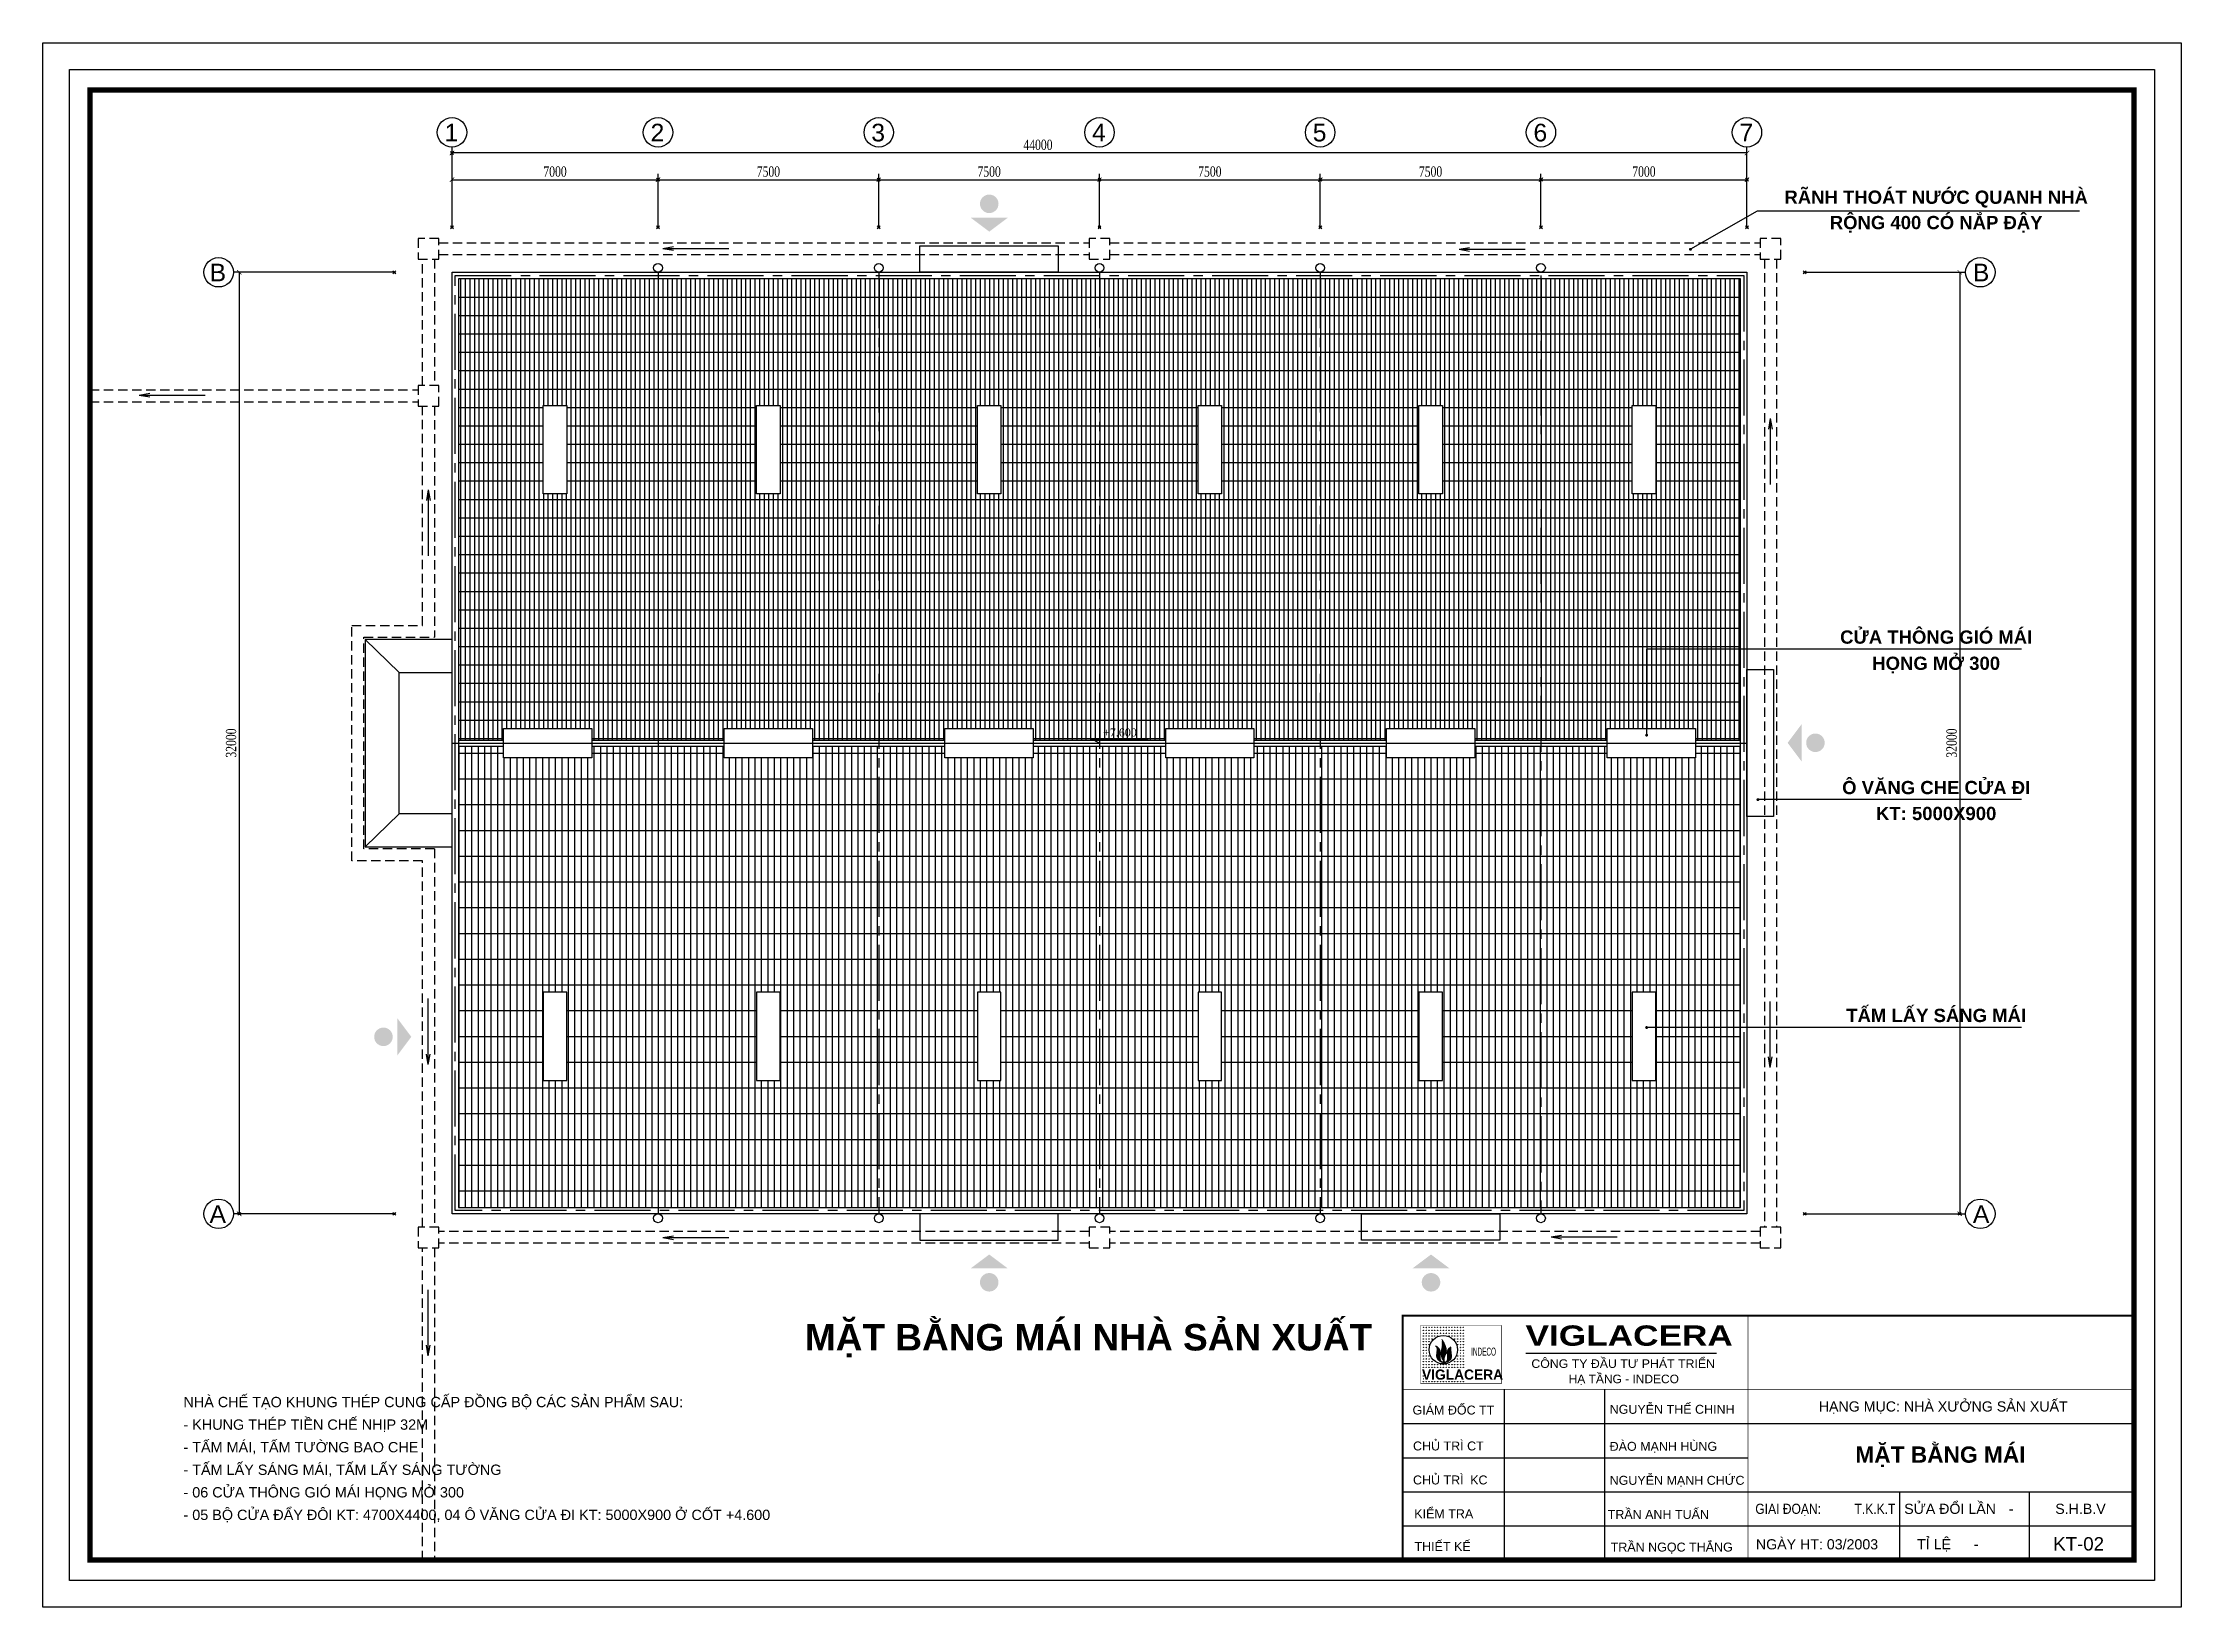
# Model space of a CAD drawing. Extents: x -32628 to 190565, y 82974 to 183560.
# Drawn here: x 42636 to 115300, y 82974 to 136144 of the extents above; entities that cross this region are included whole.
import ezdxf
from ezdxf.enums import TextEntityAlignment as Align

# ---------------------------------------------------------------- set-up
doc = ezdxf.new("R2010")
doc.units = 0
doc.header["$LTSCALE"] = 100
doc.header["$MEASUREMENT"] = 0
doc.header["$PDMODE"] = 35
doc.header["$PDSIZE"] = 50
doc.linetypes.add('CENTER2', pattern=[28.575, 19.05, -3.175, 3.175, -3.175])
doc.linetypes.add('HIDDEN2', pattern=[4.7625, 3.175, -1.5875])
doc.layers.get('0').update_dxf_attribs({"linetype": 'CONTINUOUS'})
for name, color, linetype in [('DWGshare.com_BH_DWGshare.com', 137, 'CONTINUOUS'), ('DWGshare.com_DIM_DWGshare.com', 8, 'CONTINUOUS'), ('DWGshare.com_KHUAT_DWGshare.com', 145, 'HIDDEN2'), ('DWGshare.com_TEXT_DWGshare.com', 2, 'CONTINUOUS'), ('DWGshare.com_THAY_DWGshare.com', 9, 'CONTINUOUS'), ('DWGshare.com_WALLS_BLINE_DWGshare.com', 251, 'CENTER2')]:
    doc.layers.add(name, color=color, linetype=linetype)
doc.layers.add('DWGshare.com_DEFPOINTS_DWGshare.com', color=7, linetype='CONTINUOUS', plot=False)
doc.styles.add('1', font='vntimeh.shx', dxfattribs={"width": 0.75})
doc.styles.add('CLARENDON', font='', dxfattribs={"height": 2.5})
doc.styles.add('VHARIAL', font='')
doc.styles.add('VHAVANB', font='')
doc.styles.get('CLARENDON').set_extended_font_data('.VnClarendon')
doc.styles.get('VHARIAL').set_extended_font_data('.VnArialH')
doc.styles.get('VHAVANB').set_extended_font_data('.VnArialH', bold=True)
doc.dimstyles.new('D2-100', dxfattribs={"dimtxt": 350, "dimasz": 150, "dimexe": 200, "dimexo": 0, "dimgap": 100, "dimtad": 1, "dimdec": 0, "dimzin": 0, "dimdsep": 46, "dimtxsty": '1', "dimblk1": 'ARCHTICK', "dimblk2": 'ARCHTICK', "dimsah": 1, "dimcen": 0.09, "dimclrd": 256, "dimclre": 256, "dimclrt": 2, "dimadec": 0, "dimazin": 0, "dimtfac": 1, "dimtdec": 0, "dimtmove": 2, "dimatfit": 3, "dimldrblk": 'ARCHTICK', "dimfxl": 1, "dimtolj": 1, "dimtzin": 0, "dimarcsym": 0})

msp = doc.modelspace()

# ---------------------------------------------------------------- texts
at = {"layer": 'DWGshare.com_TEXT_DWGshare.com'}
for s, height, style, p in [('1', 600, 'VHARIAL', (56289.6, 132791.5)), ('2', 600, 'VHARIAL', (63289.6, 132791.5)), ('3', 600, 'VHARIAL', (70789.6, 132791.5)), ('4', 600, 'VHARIAL', (78289.6, 132791.5)), ('5', 600, 'VHARIAL', (85789.6, 132791.5)), ('6', 600, 'VHARIAL', (93289.6, 132791.5)), ('7', 600, 'VHARIAL', (100289.6, 132791.5)), ('b', 600, 'VHARIAL', (48307.2, 128036.1)), ('b', 600, 'VHARIAL', (108220.8, 128036.1)), ('+7.600', 270.03, '1', (78663.3, 112570.2)), ('a', 600, 'VHARIAL', (48303.5, 96036.1)), ('a', 600, 'VHARIAL', (108220.8, 96036.1)), ('nhµ chÕ t¹o khung thÐp cung cÊp ®ång bé c¸c s¶n phÈm sau:', 350.043, 'VHARIAL', (47416.8, 89772.9)), ('- khung thÐp tiÒn chÕ nhÞp 32m', 350.043, 'VHARIAL', (47416.8, 89006)), ('Gi¸m ®èc tt', 303.747, 'VHARIAL', (89179.1, 89523.4)), ('nguyÔn thÕ chinh', 303.747, 'VHARIAL', (95879.2, 89548.7)), ('- tÊm m¸i, tÊm t\xadêng bao che', 350.043, 'VHARIAL', (47416.8, 88239.1)), ('chñ tr× ct', 303.75, 'VHARIAL', (89196.1, 88302.9)), ('®µo m¹nh hïng', 303.747, 'VHARIAL', (95877.8, 88290.3)), ('- tÊm lÊy s¸ng m¸i, tÊm lÊy s¸ng t\xadêng', 350.043, 'VHARIAL', (47416.8, 87472.1)), ('Chñ tr× ', 303.75, 'VHARIAL', (89196.1, 87147.7)), ('kc', 303.75, 'VHARIAL', (91138.1, 87147.7)), ('nguyÔn m¹nh chøc', 303.747, 'VHARIAL', (95877.8, 87135.2)), ('- 06 cöa th«ng giã m¸i häng më 300', 350.043, 'VHARIAL', (47416.8, 86705.2)), ('söa ®æi lÇn', 345.167, 'VHARIAL', (105887.3, 86146.6)), ('S.H.B.V', 345.17, 'VHARIAL', (111019.8, 86146.6)), ('- 05 bé cöa ®Èy ®«i kt: 4700x4400, 04 « v¨ng cöa ®i kt: 5000x900 ë cèt +4.600', 350.043, 'VHARIAL', (47416.8, 85938.3)), ('kiÓm tra', 303.75, 'VHARIAL', (89238.7, 86000.3)), ('trÇn anh tuÊn', 303.747, 'VHARIAL', (95811.4, 85975.4)), ('-', 345.2, 'VHARIAL', (109441, 86146.6)), ('thiÕt kÕ', 303.75, 'VHARIAL', (89247, 84886.1)), ('trÇn ngäc th¾ng', 303.747, 'VHARIAL', (95913.2, 84866.8)), ('Ngµy HT: 03/2003', 345.167, 'VHARIAL', (100847, 84940.3)), ('tØ lÖ', 345.17, 'VHARIAL', (106327.1, 84943.4)), ('-', 345.2, 'VHARIAL', (108251.2, 84943.4))]:
    msp.add_text(s, height=height, dxfattribs=dict(at, style=style)).set_placement(p)
for s, height, style, p in [('r·nh tho¸t n\xadíc quanh nhµ', 450, 'VHAVANB', (106973.1, 130897.1)), ('réng 400 cã n¾p ®Ëy', 450, 'VHAVANB', (106973.1, 130043)), ('cöa th«ng giã m¸i', 450, 'VHAVANB', (106973.1, 116010.7)), ('häng më 300', 450, 'VHAVANB', (106973.1, 115064.9)), ('« v¨ng che cöa ®i', 450, 'VHAVANB', (106973.1, 110896.9)), ('kt: 5000x900', 450, 'VHAVANB', (106973.1, 109951.1)), ('tÊm lÊy s¸ng m¸i', 450, 'VHAVANB', (106973.1, 103151.4)), ('mÆt b»ng m¸i nhµ s¶n xuÊt', 900, 'VHAVANB', (78170.2, 92169)), ('H¹ng môc: nhµ x\xadëng s¶n xuÊt', 345.167, 'VHARIAL', (107213.5, 89811.7)), ('mÆt b»ng m¸i', 552.268, 'VHAVANB', (107118.2, 88173.8)), ('kt-02', 454.15, 'VHARIAL', (111813.1, 85128.8))]:
    msp.add_text(s, height=height, dxfattribs=dict(at, style=style)).set_placement(p, align=Align.MIDDLE)
at = {"layer": 'DWGshare.com_TEXT_DWGshare.com', "style": 'VHARIAL', "width": 0.85}
msp.add_text('Giai ®o¹n:', height=345.17, dxfattribs=at).set_placement((100828.1, 86146.6))
msp.add_text('T.K.K.T', height=345.17, dxfattribs=at).set_placement((105587, 86145.6), align=Align.RIGHT)

# ---------------------------------------------------------------- blocks, each defined once
blk = doc.blocks.new('1')
h = blk.add_hatch()
h.set_pattern_fill('ANSI31', scale=31.573944, style=0)
h.set_pattern_definition([(45, (-43346.0446, -30216.994), (-2.7907687, 2.7907687), [])])
h.paths.add_polyline_path([(3392, -2735, 0.0668459), (3389, -2591, 0.0273913), (3374, -2516, 0.0362454), (3310, -2305, 0.0342632), (3269, -2205, 0.0438635), (3075, -1842, -0.0357111), (3096, -2192, -0.0335679), (3071, -2459, 0.007252), (3044, -2591, 0.0150279), (3006, -2821), (2997, -2923, 0.0472823), (3026, -3205), (3059, -3302), (3096, -3380), (3151, -3473), (3176, -3517, -0.0673804), (3211, -3603), (3101, -3571, -0.172848), (2968, -3468, -0.0797451), (2932, -3382, -0.0276881), (2917, -3314, -0.0273687), (2909, -3253, -0.0268705), (2903, -3167, -0.0138543), (2919, -2996, 0.0090396), (2924, -2899, 0.0102899), (2925, -2815, 0.0645259), (2910, -2702, 0.0541429), (2860, -2575, 0.053434), (2787, -2465, 0.085491), (2725, -2413, 0.0021546), (2717, -2408, 0.0980874), (2565, -2345, -0.0242446), (2625, -2406, -0.0619823), (2676, -2522, -0.0703567), (2692, -2631, -0.0502079), (2682, -2750, 0.0042132), (2657, -2911, -0.0070613), (2638, -3089, 0.0437813), (2641, -3180, 0.0315997), (2655, -3248, 0.097722), (2729, -3400, 0.0860058), (2871, -3520, -0.0017001), (2960, -3571, 0.049522), (3030, -3596, 0.0363887), (3132, -3614, 0.0361931), (3260, -3617, 0.0420248), (3370, -3603, 0.0565204), (3469, -3569, 0.0493736), (3573, -3507, 0.0846168), (3656, -3447, 0.120403), (3733, -3355, 0.113521), (3770, -3262, 0.0841719), (3791, -3171, 0.0618971), (3788, -3011, -0.0348962), (3765, -2823), (3752, -2704, -0.0290128), (3755, -2400, 0.0592981), (3595, -2540, 0.03043), (3536, -2623, 0.0690208), (3482, -2764, 0.063155), (3467, -2882, 0.0323107), (3476, -3003, -0.0273165), (3493, -3149, -0.0203047), (3491, -3303, -0.026314), (3478, -3422, -0.0149197), (3457, -3494, -0.1465881), (3391, -3573, -0.1323605), (3303, -3596, -0.2734358), (3257, -3569, -0.0779864), (3236, -3511, 0.0023102), (3220, -3400, -0.0602717), (3233, -3243), (3243, -3194, -0.0138968), (3289, -3071, 0.0028633), (3351, -2942, 0.1022781)])
at = {"color": 7}
blk.add_line((9581, -2891), (24393, -2891), dxfattribs=at)
at = {"color": 7, "const_width": 47.4}
blk.add_lwpolyline([(1389, -5241), (7704, -5241), (7704, -751), (1389, -751)], close=True, dxfattribs=at)
for centre in [(1611, -907), (1611, -1129), (1611, -1351), (1611, -1573), (1832, -907), (1832, -1129), (1832, -1351), (1832, -1573), (2054, -907), (2054, -1129), (2054, -1351), (2054, -1573), (2276, -907), (2276, -1129), (2276, -1351), (2276, -1573), (2497, -907), (2497, -1129), (2497, -1351), (2497, -1573), (2719, -907), (2719, -1129), (2719, -1351), (2719, -1573), (2941, -907), (2941, -1129), (2941, -1351), (3162, -907), (3162, -1129), (3162, -1351), (3384, -907), (3384, -1129), (3384, -1351), (3606, -907), (3606, -1129), (3606, -1351), (3606, -1573), (3827, -907), (3827, -1129), (3827, -1351), (3827, -1573), (4049, -907), (4049, -1129), (4049, -1351), (4049, -1573), (4271, -907), (4271, -1129), (4271, -1351), (4271, -1573), (4493, -907), (4493, -1129), (4493, -1351), (4493, -1573), (4714, -907), (4714, -1129), (4714, -1351), (4714, -1573), (1611, -1794), (1611, -2016), (1611, -2238), (1611, -2459), (1611, -2681), (1611, -2903), (1611, -3124), (1832, -1794), (1832, -2016), (1832, -2238), (1832, -2459), (1832, -2681), (1832, -2903), (1832, -3124), (2054, -1794), (2054, -2016), (2054, -2238), (2054, -3124), (2276, -1794), (4049, -1794), (4271, -1794), (4271, -2016), (4271, -2238), (4271, -3124), (4493, -1794), (4493, -2016), (4493, -2238), (4493, -2459), (4493, -2681), (4493, -2903), (4493, -3124), (4714, -1794), (4714, -2016), (4714, -2238), (4714, -2459), (4714, -2681), (4714, -2903), (4714, -3124), (1611, -3346), (1611, -3568), (1611, -3789), (1611, -4011), (1611, -4233), (1611, -4455), (1611, -4676), (1611, -4898), (1832, -3346), (1832, -3568), (1832, -3789), (1832, -4011), (2054, -3346), (2054, -3568), (2054, -3789), (2054, -4011), (2276, -3568), (2276, -3789), (2276, -4011), (2497, -3789), (2497, -4011), (2719, -3789), (2719, -4011), (2941, -3789), (2941, -4011), (3162, -3789), (3162, -4011), (3384, -3789), (3384, -4011), (3606, -3789), (3606, -4011), (3827, -3789), (3827, -4011), (4049, -3568), (4049, -3789), (4049, -4011), (4271, -3346), (4271, -3568), (4271, -3789), (4271, -4011), (4493, -3346), (4493, -3568), (4493, -3789), (4493, -4011), (4714, -3346), (4714, -3568), (4714, -3789), (4714, -4011), (1611, -5120), (1832, -5120), (2054, -5120), (2276, -5120), (2497, -5120), (2719, -5120), (2941, -5120), (3162, -5120), (3384, -5120), (3606, -5120), (3827, -5120), (4049, -5120), (4271, -5120), (4493, -5120), (4714, -5120)]:
    blk.add_circle(centre, 12.3)
at = {"color": 7}
blk.add_circle((3162, -2638), 1105, dxfattribs=at)
for s, height, style, width, p in [('VIGLACERA', 1578.7, 'VHAVANB', 1.24, (9551, -2326)), ('C¤NG TY §ÇU T¦ PH¸T TRIÓN', 665.28, 'VHARIAL', 1.03, (10001, -4050))]:
    blk.add_text(s, height=height, dxfattribs=dict(at, style=style, width=width)).set_placement(p)
for s, height, style, width, p in [('INDECO', 631.5, 'CLARENDON', 0.47, (6292, -2786)), ('viglacera', 789.3, 'VHAVANB', 0.97, (4653, -4567))]:
    blk.add_text(s, height=height, dxfattribs=dict(at, style=style, width=width)).set_placement(p, align=Align.MIDDLE)
at = {"color": 7, "style": 'VHARIAL'}
blk.add_text('H¹ TÇNG - INDECO', height=665.28, dxfattribs=at).set_placement((12901, -5237))
blk = doc.blocks.new('_ARCHTICK')
at = {"color": 0, "linetype": 'ByBlock', "const_width": 0.15}
blk.add_lwpolyline([(-0.5, -0.5), (0.5, 0.5)], dxfattribs=at)
blk = doc.blocks.new('*D109')
at = {"linetype": 'ByBlock', "transparency": 16777216}
for p, q in [((113497, 129867), (113497, 132599)), ((157497, 132399), (113497, 132399)), ((157497, 129867), (157497, 132599))]:
    blk.add_line(p, q, dxfattribs=at)
at = {"layer": 'DWGshare.com_DEFPOINTS_DWGshare.com', "color": 0, "linetype": 'ByBlock', "transparency": 16777216}
for p in [(113497, 132399), (113497, 129867), (157497, 129867)]:
    blk.add_point(p, dxfattribs=at)
at = {"linetype": 'ByBlock', "transparency": 16777216, "xscale": 150, "yscale": 150, "zscale": 150, "rotation": 180}
blk.add_blockref('_ARCHTICK', (113497, 132399), dxfattribs=at)
at = {"linetype": 'ByBlock', "transparency": 16777216, "xscale": 150, "yscale": 150, "zscale": 150}
blk.add_blockref('_ARCHTICK', (157497, 132399), dxfattribs=at)
at = {"color": 2, "linetype": 'ByBlock', "transparency": 16777216, "insert": (133406, 132674), "char_height": 350, "attachment_point": 5, "style": '1'}
blk.add_mtext('\\A1;44000', dxfattribs=at)
blk = doc.blocks.new('*D105')
at = {"linetype": 'ByBlock', "transparency": 16777216}
for p, q in [((78543, 129867), (78543, 131690)), ((71043, 131490), (78543, 131490))]:
    blk.add_line(p, q, dxfattribs=at)
at = {"layer": 'DWGshare.com_DEFPOINTS_DWGshare.com', "color": 0, "linetype": 'ByBlock', "transparency": 16777216}
for p in [(78543, 131490), (71043, 129867), (78543, 129867)]:
    blk.add_point(p, dxfattribs=at)
at = {"linetype": 'ByBlock', "transparency": 16777216, "xscale": 150, "yscale": 150, "zscale": 150, "rotation": 180}
blk.add_blockref('_ARCHTICK', (71043, 131490), dxfattribs=at)
at = {"linetype": 'ByBlock', "transparency": 16777216, "xscale": 150, "yscale": 150, "zscale": 150}
blk.add_blockref('_ARCHTICK', (78543, 131490), dxfattribs=at)
at = {"color": 2, "linetype": 'ByBlock', "transparency": 16777216, "insert": (74793, 131765), "char_height": 350, "attachment_point": 5, "style": '1'}
blk.add_mtext('\\A1;7500', dxfattribs=at)
blk = doc.blocks.new('*D111')
at = {"linetype": 'ByBlock', "transparency": 16777216}
for p, q in [((111539, 128344), (106065, 128344)), ((106265, 128344), (106265, 96344)), ((111539, 96344), (106065, 96344))]:
    blk.add_line(p, q, dxfattribs=at)
at = {"layer": 'DWGshare.com_DEFPOINTS_DWGshare.com', "color": 0, "linetype": 'ByBlock', "transparency": 16777216}
for p in [(111539, 128344), (106265, 96344), (111539, 96344)]:
    blk.add_point(p, dxfattribs=at)
at = {"linetype": 'ByBlock', "transparency": 16777216, "xscale": 150, "yscale": 150, "zscale": 150}
for p, rotation in [((106265, 128344), 90), ((106265, 96344), 270)]:
    blk.add_blockref('_ARCHTICK', p, dxfattribs=dict(at, rotation=rotation))
at = {"color": 2, "linetype": 'ByBlock', "transparency": 16777216, "insert": (105990, 112344), "char_height": 350, "attachment_point": 5, "rotation": 90, "style": '1'}
blk.add_mtext('\\A1;32000', dxfattribs=at)
blk = doc.blocks.new('*D103')
at = {"linetype": 'ByBlock', "transparency": 16777216}
for p, q in [((113497, 129867), (113497, 131690)), ((120497, 129867), (120497, 131690)), ((113497, 131490), (120497, 131490))]:
    blk.add_line(p, q, dxfattribs=at)
at = {"layer": 'DWGshare.com_DEFPOINTS_DWGshare.com', "color": 0, "linetype": 'ByBlock', "transparency": 16777216}
for p in [(120497, 131490), (113497, 129867), (120497, 129867)]:
    blk.add_point(p, dxfattribs=at)
at = {"linetype": 'ByBlock', "transparency": 16777216, "xscale": 150, "yscale": 150, "zscale": 150, "rotation": 180}
blk.add_blockref('_ARCHTICK', (113497, 131490), dxfattribs=at)
at = {"linetype": 'ByBlock', "transparency": 16777216, "xscale": 150, "yscale": 150, "zscale": 150}
blk.add_blockref('_ARCHTICK', (120497, 131490), dxfattribs=at)
at = {"color": 2, "linetype": 'ByBlock', "transparency": 16777216, "insert": (116997, 131765), "char_height": 350, "attachment_point": 5, "style": '1'}
blk.add_mtext('\\A1;7000', dxfattribs=at)
blk = doc.blocks.new('*D104')
at = {"linetype": 'ByBlock', "transparency": 16777216}
for p, q in [((71043, 129867), (71043, 131690)), ((63543, 131490), (71043, 131490))]:
    blk.add_line(p, q, dxfattribs=at)
at = {"layer": 'DWGshare.com_DEFPOINTS_DWGshare.com', "color": 0, "linetype": 'ByBlock', "transparency": 16777216}
for p in [(71043, 131490), (63543, 129867), (71043, 129867)]:
    blk.add_point(p, dxfattribs=at)
at = {"linetype": 'ByBlock', "transparency": 16777216, "xscale": 150, "yscale": 150, "zscale": 150, "rotation": 180}
blk.add_blockref('_ARCHTICK', (63543, 131490), dxfattribs=at)
at = {"linetype": 'ByBlock', "transparency": 16777216, "xscale": 150, "yscale": 150, "zscale": 150}
blk.add_blockref('_ARCHTICK', (71043, 131490), dxfattribs=at)
at = {"color": 2, "linetype": 'ByBlock', "transparency": 16777216, "insert": (67293, 131765), "char_height": 350, "attachment_point": 5, "style": '1'}
blk.add_mtext('\\A1;7500', dxfattribs=at)
blk = doc.blocks.new('*D110')
at = {"linetype": 'ByBlock', "transparency": 16777216}
for p, q in [((159454, 128344), (164928, 128344)), ((164728, 128344), (164728, 96344)), ((159454, 96344), (164928, 96344))]:
    blk.add_line(p, q, dxfattribs=at)
at = {"layer": 'DWGshare.com_DEFPOINTS_DWGshare.com', "color": 0, "linetype": 'ByBlock', "transparency": 16777216}
for p in [(159454, 128344), (159454, 96344), (164728, 96344)]:
    blk.add_point(p, dxfattribs=at)
at = {"linetype": 'ByBlock', "transparency": 16777216, "xscale": 150, "yscale": 150, "zscale": 150}
for p, rotation in [((164728, 128344), 90), ((164728, 96344), 270)]:
    blk.add_blockref('_ARCHTICK', p, dxfattribs=dict(at, rotation=rotation))
at = {"color": 2, "linetype": 'ByBlock', "transparency": 16777216, "insert": (164453, 112344), "char_height": 350, "attachment_point": 5, "rotation": 90, "style": '1'}
blk.add_mtext('\\A1;32000', dxfattribs=at)
blk = doc.blocks.new('*D107')
at = {"linetype": 'ByBlock', "transparency": 16777216}
for p, q in [((93543, 129867), (93543, 131690)), ((86043, 131490), (93543, 131490))]:
    blk.add_line(p, q, dxfattribs=at)
at = {"layer": 'DWGshare.com_DEFPOINTS_DWGshare.com', "color": 0, "linetype": 'ByBlock', "transparency": 16777216}
for p in [(93543, 131490), (86043, 129867), (93543, 129867)]:
    blk.add_point(p, dxfattribs=at)
at = {"linetype": 'ByBlock', "transparency": 16777216, "xscale": 150, "yscale": 150, "zscale": 150, "rotation": 180}
blk.add_blockref('_ARCHTICK', (86043, 131490), dxfattribs=at)
at = {"linetype": 'ByBlock', "transparency": 16777216, "xscale": 150, "yscale": 150, "zscale": 150}
blk.add_blockref('_ARCHTICK', (93543, 131490), dxfattribs=at)
at = {"color": 2, "linetype": 'ByBlock', "transparency": 16777216, "insert": (89793, 131765), "char_height": 350, "attachment_point": 5, "style": '1'}
blk.add_mtext('\\A1;7500', dxfattribs=at)
blk = doc.blocks.new('*D106')
at = {"linetype": 'ByBlock', "transparency": 16777216}
for p, q in [((86043, 129867), (86043, 131690)), ((78543, 131490), (86043, 131490))]:
    blk.add_line(p, q, dxfattribs=at)
at = {"layer": 'DWGshare.com_DEFPOINTS_DWGshare.com', "color": 0, "linetype": 'ByBlock', "transparency": 16777216}
for p in [(86043, 131490), (78543, 129867), (86043, 129867)]:
    blk.add_point(p, dxfattribs=at)
at = {"linetype": 'ByBlock', "transparency": 16777216, "xscale": 150, "yscale": 150, "zscale": 150, "rotation": 180}
blk.add_blockref('_ARCHTICK', (78543, 131490), dxfattribs=at)
at = {"linetype": 'ByBlock', "transparency": 16777216, "xscale": 150, "yscale": 150, "zscale": 150}
blk.add_blockref('_ARCHTICK', (86043, 131490), dxfattribs=at)
at = {"color": 2, "linetype": 'ByBlock', "transparency": 16777216, "insert": (82293, 131765), "char_height": 350, "attachment_point": 5, "style": '1'}
blk.add_mtext('\\A1;7500', dxfattribs=at)
blk = doc.blocks.new('*D108')
at = {"linetype": 'ByBlock', "transparency": 16777216}
for p, q in [((100543, 129867), (100543, 131690)), ((93543, 131490), (100543, 131490))]:
    blk.add_line(p, q, dxfattribs=at)
at = {"layer": 'DWGshare.com_DEFPOINTS_DWGshare.com', "color": 0, "linetype": 'ByBlock', "transparency": 16777216}
for p in [(100543, 131490), (93543, 129867), (100543, 129867)]:
    blk.add_point(p, dxfattribs=at)
at = {"linetype": 'ByBlock', "transparency": 16777216, "xscale": 150, "yscale": 150, "zscale": 150, "rotation": 180}
blk.add_blockref('_ARCHTICK', (93543, 131490), dxfattribs=at)
at = {"linetype": 'ByBlock', "transparency": 16777216, "xscale": 150, "yscale": 150, "zscale": 150}
blk.add_blockref('_ARCHTICK', (100543, 131490), dxfattribs=at)
at = {"color": 2, "linetype": 'ByBlock', "transparency": 16777216, "insert": (97043, 131765), "char_height": 350, "attachment_point": 5, "style": '1'}
blk.add_mtext('\\A1;7000', dxfattribs=at)

# ---------------------------------------------------------------- dimensions: what is measured, and where the dimension line sits
at = {"layer": 'DWGshare.com_DIM_DWGshare.com'}
dim = msp.add_linear_dim(base=(56542.9, 132399.3), p1=(100542.9, 129866.9), p2=(56542.9, 129866.9), dimstyle='D2-100', dxfattribs=at)
dim.commit()
dim.dimension.update_dxf_attribs({"geometry": '*D109', "text_midpoint": (76452.4, 132674.3), "dimtype": 160, "insert": (-56953.8, 0)})
dim = msp.add_linear_dim(base=(63542.9, 131490.2), p1=(56542.9, 129866.9), p2=(63542.9, 129866.9), dimstyle='D2-100', dxfattribs=at)
dim.commit()
dim.dimension.update_dxf_attribs({"geometry": '*D103', "text_midpoint": (60042.9, 131765.2), "insert": (-56953.8, 0)})
for base, p1, p2, picture, middle in [((71042.9, 131490.2), (63542.9, 129866.9), (71042.9, 129866.9), '*D104', (67292.9, 131765.2)), ((78542.9, 131490.2), (71042.9, 129866.9), (78542.9, 129866.9), '*D105', (74792.9, 131765.2)), ((86042.9, 131490.2), (78542.9, 129866.9), (86042.9, 129866.9), '*D106', (82292.9, 131765.2)), ((93542.9, 131490.2), (86042.9, 129866.9), (93542.9, 129866.9), '*D107', (89792.9, 131765.2)), ((100542.9, 131490.2), (93542.9, 129866.9), (100542.9, 129866.9), '*D108', (97042.9, 131765.2))]:
    dim = msp.add_linear_dim(base=base, p1=p1, p2=p2, dimstyle='D2-100', override={"dimse1": 1}, dxfattribs=at)
    dim.commit()
    dim.dimension.update_dxf_attribs({"geometry": picture, "text_midpoint": middle})
for base, p1, p2, angle, picture, middle in [((49311.7, 96343.9), (54585.2, 128343.9), (54585.2, 96343.9), 270, '*D111', (49036.7, 112343.9)), ((107774.2, 96343.9), (102500.7, 128343.9), (102500.7, 96343.9), 90, '*D110', (107499.2, 112343.9))]:
    dim = msp.add_linear_dim(base=base, p1=p1, p2=p2, angle=angle, dimstyle='D2-100', dxfattribs=at)
    dim.commit()
    dim.dimension.update_dxf_attribs({"geometry": picture, "text_midpoint": middle, "insert": (-56953.8, 0)})

# ---------------------------------------------------------------- hatches: boundary and pattern name
at = {"layer": 'DWGshare.com_BH_DWGshare.com'}
h = msp.add_hatch(dxfattribs=at)
h.set_pattern_fill('GRATE,_O', color=256, scale=5000, angle=90)
h.set_pattern_definition([(90, (-132218.53, 0), (-156.25, 1e-14), []), (180, (-132218.5, 0), (-8e-14, -625), [])])
h.paths.add_polyline_path([(80792.9, 112843.4), (83792.9, 112843.4), (83792.9, 112443.9), (88292.9, 112443.9), (88292.9, 112843.4), (91292.9, 112843.4), (91292.9, 112443.9), (95792.9, 112443.9), (95792.9, 112843.4), (97134.4, 112843.4), (97134.4, 115534.9), (100322.9, 115534.9), (100322.9, 128123.9), (56762.9, 128123.9), (56762.9, 112443.9), (58292.9, 112443.9), (58292.9, 112843.4), (61292.9, 112843.4), (61292.9, 112443.9), (65792.9, 112443.9), (65792.9, 112843.4), (68792.9, 112843.4), (68792.9, 112443.9), (73292.9, 112443.9), (73292.9, 112843.4), (76292.9, 112843.4), (76292.9, 112443.9), (78351.9, 112443.9), (78260.6, 112491.6), (78542.9, 112491.6), (78542.9, 112443.9), (80792.9, 112443.9)])
h.paths.add_polyline_path([(81892.9, 120813.6), (81892.9, 123813.6), (82692.9, 123813.6), (82692.9, 120813.6)], flags=16)
h.paths.add_polyline_path([(75192.9, 120813.6), (74392.9, 120813.6), (74392.9, 123813.6), (75192.9, 123813.6)], flags=16)
h.paths.add_polyline_path([(89392.9, 120813.6), (89392.9, 123813.6), (90192.9, 123813.6), (90192.9, 120813.6)], flags=16)
h.paths.add_polyline_path([(67692.9, 120813.6), (66892.9, 120813.6), (66892.9, 123813.6), (67692.9, 123813.6)], flags=16)
h.paths.add_polyline_path([(96642.9, 120813.6), (96642.9, 123813.6), (97442.9, 123813.6), (97442.9, 120813.6)], flags=16)
h.paths.add_polyline_path([(60442.9, 120813.6), (59642.9, 120813.6), (59642.9, 123813.6), (60442.9, 123813.6)], flags=16)
h.paths.add_polyline_path([(97134.4, 112843.4), (98792.9, 112843.4), (98792.9, 112443.9), (100322.9, 112443.9), (100322.9, 115534.9), (97134.4, 115534.9)], flags=16)
h.paths.add_polyline_path([(78647.2, 112502.6), (80183.8, 112502.6), (80183.8, 112907.7), (78647.2, 112907.7)], flags=24)
h = msp.add_hatch(dxfattribs=at)
h.set_pattern_fill('GRATE,_O', color=256, scale=7000, angle=90)
h.set_pattern_definition([(90, (-132218.53, 0), (-218.75, 1e-14), []), (180, (-132218.5, 0), (-1e-13, -875), [])])
h.paths.add_polyline_path([(80792.9, 111843.9), (80792.9, 112243.9), (76292.9, 112243.9), (76292.9, 111843.9), (73292.9, 111843.9), (73292.9, 112243.9), (68792.9, 112243.9), (68792.9, 111843.9), (65792.9, 111843.9), (65792.9, 112243.9), (61292.9, 112243.9), (61292.9, 111843.9), (58292.9, 111843.9), (58292.9, 112243.9), (56762.9, 112243.9), (56762.9, 96563.9), (100322.9, 96563.9), (100322.9, 102675.6), (97442.9, 102675.6), (97442.9, 100874.1), (96642.9, 100874.1), (96642.9, 103874.1), (97442.9, 103874.1), (97442.9, 102675.6), (100322.9, 102675.6), (100322.9, 112243.9), (98792.9, 112243.9), (98792.9, 111843.9), (95792.9, 111843.9), (95792.9, 112243.9), (91292.9, 112243.9), (91292.9, 111843.9), (88292.9, 111843.9), (88292.9, 112243.9), (83792.9, 112243.9), (83792.9, 111843.9)])
h.paths.add_polyline_path([(81892.9, 103874.1), (82692.9, 103874.1), (82692.9, 100874.1), (81892.9, 100874.1)], flags=16)
h.paths.add_polyline_path([(75192.9, 103874.1), (75192.9, 100874.1), (74392.9, 100874.1), (74392.9, 103874.1)], flags=16)
h.paths.add_polyline_path([(89392.9, 103874.1), (90192.9, 103874.1), (90192.9, 100874.1), (89392.9, 100874.1)], flags=16)
h.paths.add_polyline_path([(67692.9, 103874.1), (67692.9, 100874.1), (66892.9, 100874.1), (66892.9, 103874.1)], flags=16)
h.paths.add_polyline_path([(60442.9, 103874.1), (60442.9, 100874.1), (59642.9, 100874.1), (59642.9, 103874.1)], flags=16)
at = {"layer": 'DWGshare.com_THAY_DWGshare.com'}
h = msp.add_hatch(color=256, dxfattribs=at)
h.paths.add_polyline_path([(74166.7, 130198.1), (74796.7, 129725.6), (75426.7, 130198.1)])
h.paths.add_polyline_path([(75111.7, 130670.6, 1), (74481.7, 130670.6, 1)])
h = msp.add_hatch(color=256, dxfattribs=at)
h.paths.add_polyline_path([(102398.1, 111723.3), (101925.6, 112353.3), (102398.1, 112983.3)])
h.paths.add_polyline_path([(102870.6, 112668.3, -1), (102870.6, 112038.3, -1)])
h = msp.add_hatch(color=256, dxfattribs=at)
h.paths.add_polyline_path([(54685, 101729.5), (55157.5, 102359.5), (54685, 102989.5)])
h.paths.add_polyline_path([(54212.5, 102674.5, 1), (54212.5, 102044.5, 1)])
h = msp.add_hatch(color=256, dxfattribs=at)
h.paths.add_polyline_path([(74166.7, 94489.7), (74796.7, 94962.2), (75426.7, 94489.7)])
h.paths.add_polyline_path([(75111.7, 94017.2, -1), (74481.7, 94017.2, -1)])
h = msp.add_hatch(color=256, dxfattribs=at)
h.paths.add_polyline_path([(89178.3, 94489.7), (89808.3, 94962.2), (90438.3, 94489.7)])
h.paths.add_polyline_path([(90123.3, 94017.2, -1), (89493.3, 94017.2, -1)])

# ---------------------------------------------------------------- linework, layer by layer
for p, q in [((53592.9, 115868.9), (54742.9, 114738.7)), ((53592.9, 108818.9), (54742.9, 109943.9))]:
    msp.add_line(p, q)
at = {"layer": 'DWGshare.com_DEFPOINTS_DWGshare.com'}
msp.add_lwpolyline([(115300.1, 82973.9), (42636.4, 82973.9), (42636.4, 136144.2), (115300.1, 136144.2)], close=True, dxfattribs=at)
at = {"layer": 'DWGshare.com_DIM_DWGshare.com'}
for p, q in [((63711, 129153.1), (64069.5, 129216.4)), ((63711, 129153.1), (65954, 129153.1)), ((63711, 129153.1), (64069.5, 129089.7)), ((90761.1, 129128.2), (91119.6, 129191.5)), ((90761.1, 129128.2), (93004, 129128.2)), ((90761.1, 129128.2), (91119.6, 129064.8)), ((45912.8, 124168.6), (46271.3, 124231.9)), ((45912.8, 124168.6), (48155.7, 124168.6)), ((45912.8, 124168.6), (46271.3, 124105.3)), ((101337, 123369.6), (101273.7, 123011.1)), ((101337, 123369.6), (101400.3, 123011.1)), ((101337, 123369.6), (101337, 121126.7)), ((55737.3, 120946.2), (55673.9, 120587.6)), ((55737.3, 120946.2), (55737.3, 118703.2)), ((55737.3, 120946.2), (55800.6, 120587.6)), ((55737.3, 101414.9), (55737.3, 103657.9)), ((101337, 101318.1), (101337, 103561.1)), ((55737.3, 101414.9), (55673.9, 101773.5)), ((55737.3, 101414.9), (55800.6, 101773.5)), ((101337, 101318.1), (101273.7, 101676.6)), ((101337, 101318.1), (101400.3, 101676.6)), ((63711, 95534.7), (64069.5, 95598)), ((63711, 95534.7), (65954, 95534.7)), ((63711, 95534.7), (64069.5, 95471.3)), ((93889.1, 95559.6), (94247.6, 95622.9)), ((93889.1, 95559.6), (96132.1, 95559.6)), ((93889.1, 95559.6), (94247.6, 95496.2)), ((55737.3, 91523.6), (55737.3, 93766.6)), ((55737.3, 91523.6), (55673.9, 91882.1)), ((55737.3, 91523.6), (55800.6, 91882.1))]:
    msp.add_line(p, q, dxfattribs=at)
at = {"layer": 'DWGshare.com_KHUAT_DWGshare.com'}
for p, q in [((56092.9, 129343.9), (78192.9, 129343.9)), ((78892.9, 129343.9), (100992.9, 129343.9)), ((55542.9, 124493.9), (55542.9, 128793.9)), ((55942.9, 128793.9), (55942.9, 124493.9)), ((56092.9, 128943.9), (78192.9, 128943.9)), ((78892.9, 128943.9), (100992.9, 128943.9)), ((101142.9, 128793.9), (101142.9, 95893.9)), ((101542.9, 128793.9), (101542.9, 95893.9)), ((44240.3, 124343.9), (55392.9, 124343.9)), ((44240.3, 123943.9), (55392.9, 123943.9)), ((55542.9, 116343.9), (55542.9, 123793.9)), ((55942.9, 123793.9), (55942.9, 115943.9)), ((53142.9, 108343.9), (53142.9, 116343.9)), ((53142.9, 116343.9), (55542.9, 116343.9)), ((53542.9, 108743.9), (53542.9, 115943.9)), ((53542.9, 115943.9), (55942.9, 115943.9)), ((55542.9, 108343.9), (53142.9, 108343.9)), ((55942.9, 108743.9), (53542.9, 108743.9)), ((55542.9, 95893.9), (55542.9, 108343.9)), ((55942.9, 108743.9), (55942.9, 95893.9)), ((55542.9, 84577.8), (55542.9, 95193.9)), ((55942.9, 95193.9), (55942.9, 84577.8)), ((78192.9, 95743.9), (56092.9, 95743.9)), ((78192.9, 95343.9), (56092.9, 95343.9)), ((100992.9, 95743.9), (78892.9, 95743.9)), ((100992.9, 95343.9), (78892.9, 95343.9))]:
    msp.add_line(p, q, dxfattribs=at)
for points in [[(56092.9, 128793.9), (56092.9, 129493.9), (55392.9, 129493.9), (55392.9, 128793.9)], [(78892.9, 128793.9), (78892.9, 129493.9), (78192.9, 129493.9), (78192.9, 128793.9)], [(101692.9, 128793.9), (101692.9, 129493.9), (100992.9, 129493.9), (100992.9, 128793.9)], [(56092.9, 123793.9), (56092.9, 124493.9), (55392.9, 124493.9), (55392.9, 123793.9)], [(56092.9, 95193.9), (56092.9, 95893.9), (55392.9, 95893.9), (55392.9, 95193.9)], [(78892.9, 95193.9), (78892.9, 95893.9), (78192.9, 95893.9), (78192.9, 95193.9)], [(101692.9, 95193.9), (101692.9, 95893.9), (100992.9, 95893.9), (100992.9, 95193.9)]]:
    msp.add_lwpolyline(points, close=True, dxfattribs=at)
at = {"layer": 'DWGshare.com_TEXT_DWGshare.com'}
for p, q in [((109874.5, 115534.9), (97134.4, 115534.9)), ((97134.4, 115534.9), (97134.4, 112613.6)), ((109874.5, 110421.1), (100916.4, 110421.1)), ((109874.5, 102675.6), (97134.4, 102675.6)), ((92295.8, 90376.6), (92295.8, 84577.8)), ((95709.2, 84577.8), (95709.2, 90376.6)), ((88844.1, 89216.8), (113696.2, 89216.8)), ((88844.1, 88057.1), (100579.8, 88057.1)), ((88844.1, 86897.3), (113696.2, 86897.3)), ((105727.4, 86897.3), (105727.4, 84577.8)), ((110137.3, 86897.3), (110137.3, 84577.8)), ((88844.1, 85737.6), (113696.2, 85737.6))]:
    msp.add_line(p, q, dxfattribs=at)
for points in [[(111843.2, 130421.2), (100885.8, 130421.2), (98621.9, 129124.4)], [(78542.9, 112984.7), (78542.9, 112343.9), (78260.6, 112491.6), (80196.9, 112491.6)]]:
    msp.add_lwpolyline(points, dxfattribs=at)
at = {"layer": 'DWGshare.com_TEXT_DWGshare.com', "const_width": 50}
for points in [[(98596.9, 129124.4, 1), (98646.9, 129124.4, 1)], [(97109.4, 112613.6, 1), (97159.4, 112613.6, 1)], [(100891.4, 110421.1, 1), (100941.4, 110421.1, 1)], [(97109.4, 102675.6, 1), (97159.4, 102675.6, 1)]]:
    msp.add_lwpolyline(points, format="xyb", close=True, dxfattribs=at)
at = {"layer": 'DWGshare.com_TEXT_DWGshare.com', "const_width": 69}
msp.add_lwpolyline([(88844.1, 84577.8), (113696.2, 84577.8), (113696.2, 92878.3), (88844.1, 92878.3)], close=True, dxfattribs=at)
at = {"layer": 'DWGshare.com_TEXT_DWGshare.com', "const_width": 27.6}
for points in [[(100579.8, 92878.3), (100579.8, 84577.8)], [(88844.1, 90376.6), (113696.2, 90376.6)]]:
    msp.add_lwpolyline(points, dxfattribs=at)
at = {"layer": 'DWGshare.com_TEXT_DWGshare.com'}
for centre in [(56542.9, 133099.3), (63542.9, 133099.3), (71042.9, 133099.3), (78542.9, 133099.3), (86042.9, 133099.3), (93542.9, 133099.3), (100542.9, 133099.3), (48611.7, 128343.9), (108474.2, 128343.9), (48611.7, 96343.9), (108474.2, 96343.9)]:
    msp.add_circle(centre, 500, dxfattribs=at)
at = {"layer": 'DWGshare.com_THAY_DWGshare.com'}
for p, q in [((56542.9, 112343.9), (100542.9, 112343.9)), ((56762.9, 112443.9), (58292.9, 112443.9)), ((56762.9, 112243.9), (58292.9, 112243.9)), ((61292.9, 112443.9), (65792.9, 112443.9)), ((61292.9, 112243.9), (65792.9, 112243.9)), ((68792.9, 112443.9), (73292.9, 112443.9)), ((68792.9, 112243.9), (73292.9, 112243.9)), ((76292.9, 112443.9), (80792.9, 112443.9)), ((76292.9, 112243.9), (80792.9, 112243.9)), ((83792.9, 112443.9), (88292.9, 112443.9)), ((83792.9, 112243.9), (88292.9, 112243.9)), ((91292.9, 112443.9), (95792.9, 112443.9)), ((91292.9, 112243.9), (95792.9, 112243.9)), ((98792.9, 112443.9), (100322.9, 112443.9)), ((98792.9, 112243.9), (100322.9, 112243.9))]:
    msp.add_line(p, q, dxfattribs=at)
for points in [[(114394.2, 83879.8), (43542.3, 83879.8), (43542.3, 135238.3), (114394.2, 135238.3)], [(72442.9, 129243.9), (77142.9, 129243.9), (77142.9, 128343.9), (72442.9, 128343.9)], [(56542.9, 128343.9), (100542.9, 128343.9), (100542.9, 96343.9), (56542.9, 96343.9)], [(56762.9, 96563.9), (100322.9, 96563.9), (100322.9, 128123.9), (56762.9, 128123.9)], [(59642.9, 123813.6), (60442.9, 123813.6), (60442.9, 120813.6), (59642.9, 120813.6)], [(66892.9, 123813.6), (67692.9, 123813.6), (67692.9, 120813.6), (66892.9, 120813.6)], [(74392.9, 123813.6), (75192.9, 123813.6), (75192.9, 120813.6), (74392.9, 120813.6)], [(81892.9, 123813.6), (82692.9, 123813.6), (82692.9, 120813.6), (81892.9, 120813.6)], [(89392.9, 123813.6), (90192.9, 123813.6), (90192.9, 120813.6), (89392.9, 120813.6)], [(96642.9, 123813.6), (97442.9, 123813.6), (97442.9, 120813.6), (96642.9, 120813.6)], [(101442.9, 114843.9), (101442.9, 109843.9), (100542.9, 109843.9), (100542.9, 114843.9)], [(61292.9, 111843.9), (58292.9, 111843.9), (58292.9, 112843.4), (61292.9, 112843.4)], [(68792.9, 111843.9), (65792.9, 111843.9), (65792.9, 112843.4), (68792.9, 112843.4)], [(76292.9, 111843.9), (73292.9, 111843.9), (73292.9, 112843.4), (76292.9, 112843.4)], [(83792.9, 111843.9), (80792.9, 111843.9), (80792.9, 112843.4), (83792.9, 112843.4)], [(91292.9, 111843.9), (88292.9, 111843.9), (88292.9, 112843.4), (91292.9, 112843.4)], [(98792.9, 111843.9), (95792.9, 111843.9), (95792.9, 112843.4), (98792.9, 112843.4)], [(59642.9, 100874.1), (60442.9, 100874.1), (60442.9, 103874.1), (59642.9, 103874.1)], [(66892.9, 100874.1), (67692.9, 100874.1), (67692.9, 103874.1), (66892.9, 103874.1)], [(74392.9, 100874.1), (75192.9, 100874.1), (75192.9, 103874.1), (74392.9, 103874.1)], [(81892.9, 100874.1), (82692.9, 100874.1), (82692.9, 103874.1), (81892.9, 103874.1)], [(89392.9, 100874.1), (90192.9, 100874.1), (90192.9, 103874.1), (89392.9, 103874.1)], [(96642.9, 100874.1), (97442.9, 100874.1), (97442.9, 103874.1), (96642.9, 103874.1)], [(72442.9, 95443.9), (77142.9, 95443.9), (77142.9, 96343.9), (72442.9, 96343.9)], [(92142.9, 95443.9), (87442.9, 95443.9), (87442.9, 96343.9), (92142.9, 96343.9)]]:
    msp.add_lwpolyline(points, close=True, dxfattribs=at)
at = {"layer": 'DWGshare.com_THAY_DWGshare.com', "const_width": 173.7}
msp.add_lwpolyline([(44240.3, 84577.8), (44240.3, 134540.3), (113696.2, 134540.3), (113696.2, 84577.8)], close=True, dxfattribs=at)
at = {"layer": 'DWGshare.com_THAY_DWGshare.com'}
for points in [[(56542.9, 115868.9), (53592.9, 115868.9), (53592.9, 108818.9), (56542.9, 108818.9)], [(56542.9, 109943.9), (54742.9, 109943.9), (54742.9, 114743.9), (56542.9, 114743.9)]]:
    msp.add_lwpolyline(points, dxfattribs=at)
for centre in [(63542.9, 128493.9), (71042.9, 128493.9), (78542.9, 128493.9), (86042.9, 128493.9), (93542.9, 128493.9), (63542.9, 96193.9), (71042.9, 96193.9), (78542.9, 96193.9), (86042.9, 96193.9), (93542.9, 96193.9)]:
    msp.add_circle(centre, 150, dxfattribs=at)
at = {"layer": 'DWGshare.com_WALLS_BLINE_DWGshare.com'}
for p, q in [((56652.9, 128233.9), (100432.9, 128233.9)), ((56652.9, 96453.9), (56652.9, 128233.9)), ((63542.9, 128343.9), (63542.9, 96343.9)), ((71042.9, 128343.9), (71042.9, 96343.9)), ((78542.9, 128343.9), (78542.9, 96343.9)), ((86042.9, 128343.9), (86042.9, 96343.9)), ((93542.9, 128233.9), (93542.9, 96343.9)), ((100432.9, 128233.9), (100432.9, 96453.9)), ((100432.9, 96453.9), (56652.9, 96453.9))]:
    msp.add_line(p, q, dxfattribs=at)

# ---------------------------------------------------------------- block references
at = {"xscale": 0.4372814154956931, "yscale": 0.4372814154956931, "zscale": 0.4372814154956931}
msp.add_blockref('1', (88844.1, 92878.3), dxfattribs=at)

msp.set_redraw_order([(e.dxf.handle, doc.entitydb.next_handle()) for e in msp.query("TEXT MTEXT ATTDEF DIMENSION ARC_DIMENSION")])  # texts and dimensions are drawn at this point

doc.saveas('drawing.dxf')
